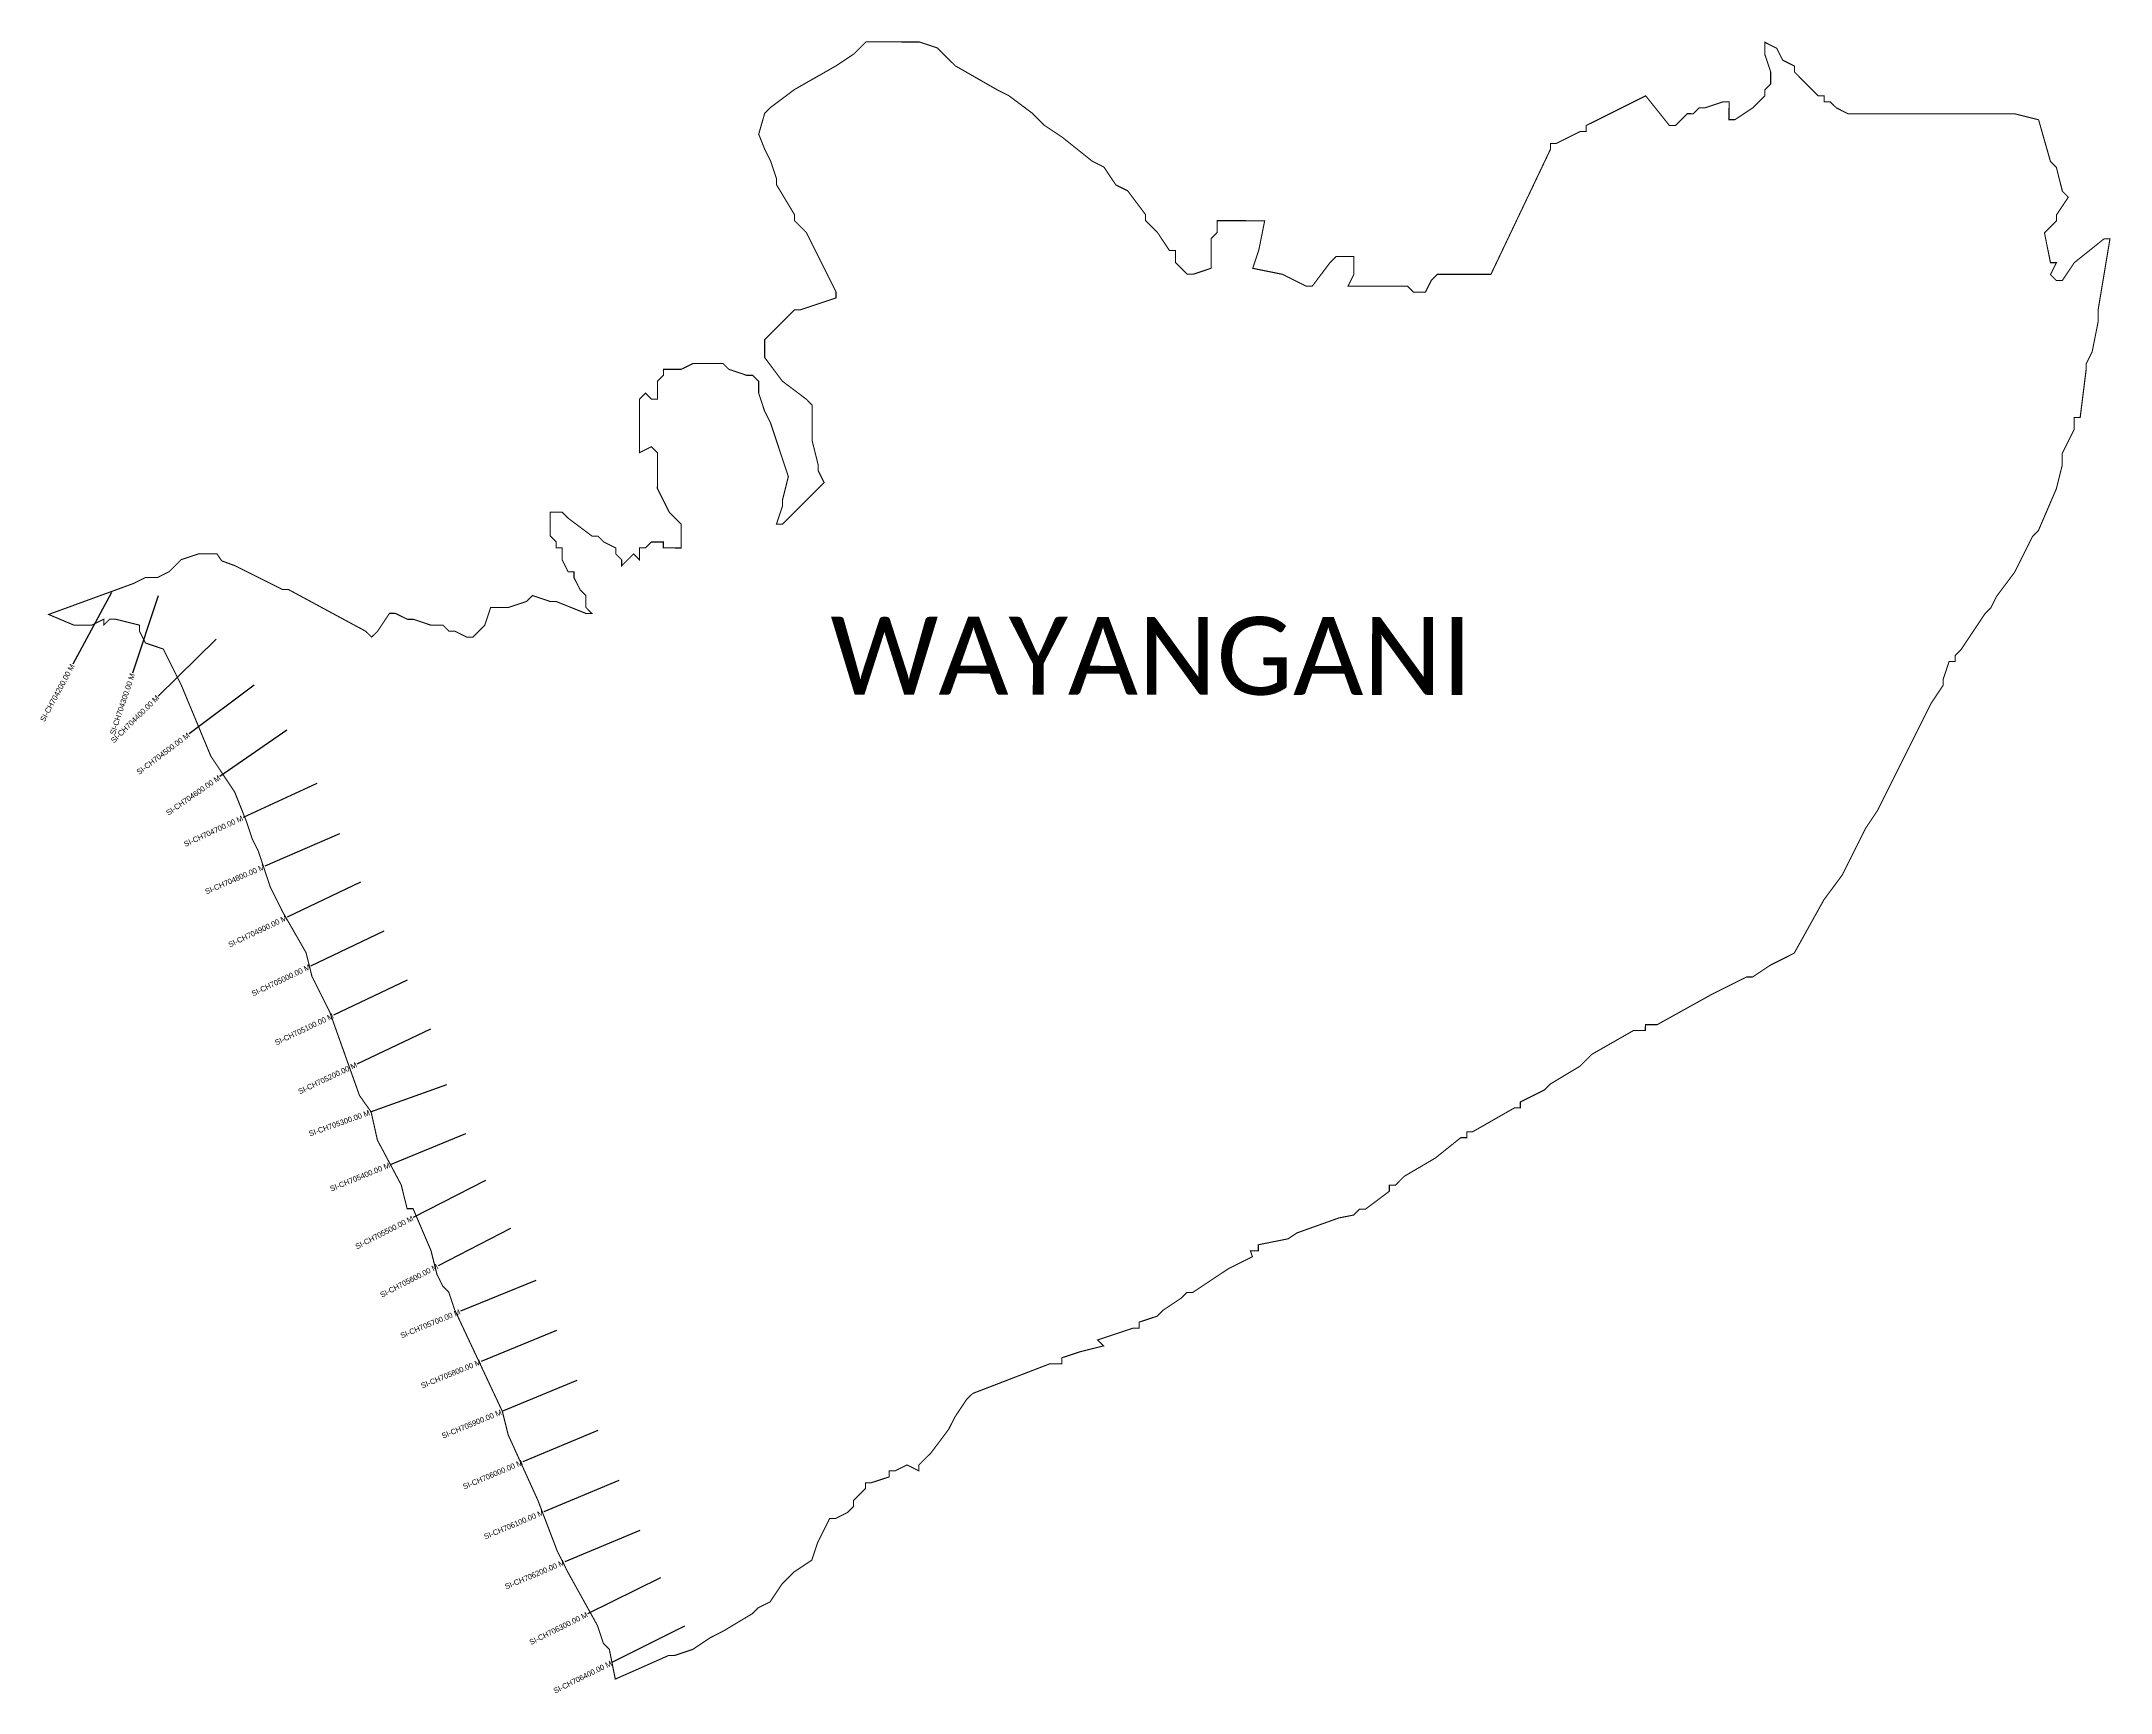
# Model space of a CAD drawing. Header units: metres. Extents: x 349977 to 353793, y 1754931 to 1757976.
import ezdxf
from ezdxf.enums import TextEntityAlignment as Align

# ---------------------------------------------------------------- set-up
doc = ezdxf.new("R2010")
doc.units = ezdxf.units.M
for name, color, linetype in [('CS', 134, 'Continuous'), ('CSMark', 6, 'Continuous'), ('VILLAGE NAME', 250, 'Continuous')]:
    doc.layers.add(name, color=color, linetype=linetype)

msp = doc.modelspace()

# ---------------------------------------------------------------- linework, layer by layer
at = {"color": 6, "const_width": 2}
msp.add_lwpolyline([(352134, 1757612.2), (352145, 1757623.1), (352145, 1757645.1), (352232.8, 1757645), (352223.1, 1757596.5), (352221.8, 1757590.2), (352210.8, 1757557.2), (352265.7, 1757546.2), (352309.6, 1757524.3), (352320.6, 1757524.3), (352353.5, 1757568.1), (352364.5, 1757579.1), (352397.4, 1757579.1), (352397.4, 1757546.2), (352386.5, 1757524.2), (352496.2, 1757524.2), (352507.2, 1757513.2), (352529.2, 1757513.2), (352540.1, 1757535.1), (352551.1, 1757546.1), (352650, 1757546.1), (352759.8, 1757776.6), (352759.8, 1757787.6), (352770.8, 1757787.6), (352814.7, 1757809.5), (352825.7, 1757809.5), (352825.7, 1757820.5), (352935.5, 1757875.3), (352979.4, 1757820.4), (352990.3, 1757820.4), (353012.3, 1757842.4), (353023.3, 1757842.3), (353034.3, 1757853.3), (353045.3, 1757853.3), (353078.2, 1757864.3), (353089.2, 1757864.3), (353089.1, 1757831.4), (353100.1, 1757831.4), (353133.1, 1757853.3), (353155, 1757875.2), (353155, 1757886.2), (353166, 1757897.2), (353166, 1757919.2), (353155, 1757952.1), (353155.1, 1757974.1), (353177, 1757963.1), (353188, 1757941.1), (353209.9, 1757930.1), (353209.9, 1757919.1), (353253.8, 1757875.2), (353264.8, 1757875.2), (353264.8, 1757864.2), (353275.8, 1757864.2), (353286.8, 1757853.3), (353308.7, 1757842.2), (353616.1, 1757842.1), (353660, 1757831.2), (353681.9, 1757754.3), (353692.9, 1757743.3), (353703.9, 1757699.4), (353714.8, 1757688.4), (353692.9, 1757655.5), (353692.9, 1757644.5), (353670.9, 1757622.6), (353681.9, 1757567.7), (353692.8, 1757567.7), (353681.9, 1757545.7), (353692.8, 1757534.7), (353703.8, 1757534.7), (353725.8, 1757567.6), (353780.7, 1757611.6), (353791.7, 1757611.6), (353769.7, 1757479.8), (353769.7, 1757457.9), (353758.7, 1757403), (353747.7, 1757381), (353747.7, 1757370.1), (353736.7, 1757282.2), (353725.7, 1757282.2), (353725.7, 1757260.3), (353703.7, 1757216.3), (353703.7, 1757194.4), (353692.7, 1757150.5), (353659.7, 1757073.7), (353648.8, 1757062.7), (353615.8, 1756996.8), (353582.9, 1756952.9), (353572.1, 1756931.5), (353560.9, 1756920), (353517, 1756854.1), (353506, 1756843.2), (353506, 1756832.2), (353495, 1756832.2), (353484, 1756799.3), (353484, 1756788.3), (353462, 1756755.4), (353363.1, 1756557.8), (353341.2, 1756524.9), (353297.7, 1756438.2), (353264.3, 1756393.2), (353209.3, 1756294.4), (353165.4, 1756272.4), (353132.5, 1756250.5), (353121.5, 1756250.5), (353055.6, 1756217.6), (352956.8, 1756162.7), (352934.9, 1756162.7), (352934.8, 1756151.8), (352912.9, 1756151.8), (352836, 1756107.9), (352814.1, 1756086), (352759.2, 1756053), (352748.2, 1756042), (352704.3, 1756020.1), (352704.2, 1756009.1), (352693.3, 1756009.1), (352616.4, 1755965.2), (352605.4, 1755965.2), (352605.4, 1755954.3), (352594.5, 1755954.3), (352547.3, 1755916.6), (352490.1, 1755883), (352473.7, 1755866.5), (352462.7, 1755866.5), (352462.7, 1755855.5), (352418.8, 1755822.6), (352407.8, 1755822.6), (352396.8, 1755811.6), (352369.4, 1755806.2), (352292.5, 1755778.7), (352276, 1755767.8), (352221.1, 1755756.8), (352221.1, 1755745.8), (352206.4, 1755745.8), (352210.2, 1755734.9), (352166.2, 1755712.9), (352100.3, 1755669), (352089.4, 1755669), (352078.4, 1755658.1), (352045.4, 1755636.1), (352034.5, 1755625.1), (352001.5, 1755614.2), (352001.5, 1755603.2), (351990.6, 1755603.2), (351924.7, 1755581.3), (351935.6, 1755570.3), (351891.7, 1755559.3), (351858.8, 1755548.4), (351858.8, 1755537.4), (351836.8, 1755537.4), (351694.1, 1755482.5), (351683.1, 1755471.6), (351661.2, 1755438.7), (351650.1, 1755416.7), (351617.2, 1755372.8), (351595.2, 1755350.9), (351595.2, 1755339.9), (351573.3, 1755350.9), (351551.3, 1755339.9), (351540.4, 1755339.9), (351540.4, 1755328.9), (351507.4, 1755318), (351496.4, 1755318), (351496.4, 1755307), (351474.4, 1755285), (351474.4, 1755274), (351463.5, 1755263.1), (351441.5, 1755252.1), (351430.5, 1755252.1), (351408.6, 1755208.2), (351397.6, 1755175.3), (351364.6, 1755153.3), (351342.7, 1755131.4), (351320.7, 1755098.4), (351298.8, 1755087.5), (351287.7, 1755076.5), (351232.8, 1755043.6), (351210.9, 1755032.6), (351178, 1755010.7), (351145, 1754999.7), (351134, 1754999.7), (351035.2, 1754955.9), (351024.2, 1755010.7), (351013.3, 1755021.7), (351002.3, 1755054.7), (350947.5, 1755153.5), (350928.1, 1755192.2), (350892.6, 1755285.2), (350837.8, 1755406), (350826.8, 1755449.9), (350739.1, 1755636.6), (350728.1, 1755669.5), (350717.1, 1755680.5), (350706.2, 1755702.5), (350695.2, 1755746.4), (350662.3, 1755823.3), (350651.3, 1755823.3), (350640.4, 1755867.2), (350596.5, 1755949.7), (350584.9, 1756001.8), (350563.5, 1756031.9), (350508.7, 1756185.6), (350475.8, 1756251.5), (350464.9, 1756295.4), (350420.9, 1756372.2), (350399, 1756416.2), (350377.1, 1756482), (350366.1, 1756504), (350355.1, 1756536.9), (350333.2, 1756591.8), (350289.3, 1756657.7), (350234.5, 1756789.5), (350201.6, 1756855.3), (350168.6, 1756866.4), (350157.7, 1756888.3), (350157.7, 1756899.3), (350113.8, 1756910.3), (350102.8, 1756910.3), (350091.8, 1756899.3), (350091.8, 1756910.3), (350069.9, 1756899.3), (350036.9, 1756899.3), (349990.1, 1756919), (350144.4, 1756975.3), (350146.7, 1756976.1), (350168.7, 1756987.1), (350190.7, 1756987.1), (350212.6, 1756998.1), (350234.6, 1757020), (350267.5, 1757031), (350300.4, 1757031), (350309.3, 1757017.9), (350333.4, 1757009), (350421.2, 1756965.1), (350432.2, 1756965.1), (350574.8, 1756888.1), (350585.8, 1756877.2), (350596.8, 1756888.1), (350618.8, 1756921.1), (350629.7, 1756921), (350651.7, 1756910.1), (350662.7, 1756910.1), (350695.6, 1756899.1), (350717.6, 1756899.1), (350728.5, 1756888.1), (350739.5, 1756888.1), (350761.5, 1756877.1), (350772.4, 1756877.1), (350794.4, 1756899.1), (350805.4, 1756932), (350838.3, 1756932), (350871.3, 1756942.9), (350882.3, 1756953.9), (350915.2, 1756942.9), (350926.2, 1756942.9), (350981, 1756920.9), (350992, 1756920.9), (350981, 1756931.9), (350981, 1756953.9), (350970.1, 1756964.9), (350959.1, 1756986.8), (350959.1, 1756997.8), (350948.1, 1756997.8), (350937.2, 1757019.8), (350937.2, 1757041.7), (350926.2, 1757041.7), (350926.2, 1757052.7), (350915.2, 1757063.7), (350915.2, 1757107.6), (350937.2, 1757107.6), (350948.2, 1757096.6), (350992.1, 1757063.6), (351003.1, 1757063.6), (351014, 1757052.7), (351036, 1757041.7), (351036, 1757030.7), (351046.9, 1757019.7), (351046.9, 1757008.7), (351068.9, 1757030.7), (351079.9, 1757019.7), (351079.9, 1757041.7), (351090.9, 1757041.7), (351101.8, 1757052.6), (351123.8, 1757052.6), (351123.8, 1757041.7), (351156.7, 1757041.6), (351156.8, 1757085.5), (351134.8, 1757107.5), (351112.8, 1757151.4), (351112.9, 1757217.3), (351101.9, 1757228.3), (351079.9, 1757217.3), (351080, 1757316.1), (351091, 1757327.1), (351101.9, 1757316.1), (351112.9, 1757316.1), (351112.9, 1757349), (351123.9, 1757360), (351123.9, 1757371), (351156.9, 1757371), (351178.8, 1757381.9), (351233.7, 1757381.9), (351244.7, 1757371), (351277.6, 1757359.9), (351288.6, 1757359.9), (351299.6, 1757349), (351299.6, 1757327), (351310.5, 1757294.1), (351321.5, 1757272.1), (351354.4, 1757173.3), (351343.4, 1757129.4), (351343.4, 1757118.4), (351332.4, 1757085.5), (351343.4, 1757085.5), (351420.3, 1757162.3), (351409.3, 1757184.2), (351409.3, 1757195.2), (351398.3, 1757239.1), (351398.3, 1757305), (351387.4, 1757316), (351343.5, 1757349), (351310.6, 1757392.9), (351310.6, 1757425.8), (351365.5, 1757480.7), (351376.4, 1757480.7), (351442.3, 1757502.6), (351442.3, 1757513.6), (351387.5, 1757623.4), (351365.5, 1757645.3), (351365.5, 1757656.3), (351332.6, 1757711.2), (351332.6, 1757722.2), (351321.6, 1757755.1), (351310.7, 1757777.1), (351299.7, 1757804.6), (351310.7, 1757843), (351321.7, 1757854), (351365.6, 1757886.9), (351442.5, 1757930.7), (351475.4, 1757952.7), (351497.4, 1757974.7), (351596.2, 1757974.6), (351629.1, 1757963.6), (351662.1, 1757930.7), (351738.9, 1757886.7), (351760.8, 1757875.7), (351804.7, 1757842.8), (351826.7, 1757820.8), (351859.6, 1757798.9), (351914.5, 1757754.9), (351936.4, 1757743.9), (351958.4, 1757711), (351980.3, 1757700), (352013.2, 1757656.1), (352013.2, 1757645.1), (352035.2, 1757623.2), (352057.1, 1757590.2), (352068.1, 1757590.2), (352068.1, 1757568.2), (352090, 1757546.3), (352101, 1757546.3), (352133.9, 1757557.3), (352134, 1757612.2)], dxfattribs=at)
at = {"layer": 'CS'}
for p, q in [((350106, 1756959.4), (350034.8, 1756827.3)), ((350106, 1756959.4), (350034.8, 1756827.3)), ((350192.2, 1756953.4), (350145.1, 1756810.9)), ((350192.2, 1756953.4), (350145.1, 1756810.9)), ((350299, 1756873.6), (350192.2, 1756768.3)), ((350299, 1756873.6), (350192.2, 1756768.3)), ((350369, 1756788.9), (350249.2, 1756698.6)), ((350369, 1756788.9), (350249.2, 1756698.6)), ((350429.3, 1756705.6), (350306.1, 1756620)), ((350429.3, 1756705.6), (350306.1, 1756620)), ((350485, 1756607.2), (350348.7, 1756544.6)), ((350485, 1756607.2), (350348.7, 1756544.6)), ((350526.3, 1756514.4), (350388.7, 1756454.7)), ((350526.3, 1756514.4), (350388.7, 1756454.7)), ((350565.2, 1756425.1), (350429.8, 1756360.6)), ((350565.2, 1756425.1), (350429.8, 1756360.6)), ((350608.2, 1756334.9), (350472.8, 1756270.3)), ((350608.2, 1756334.9), (350472.8, 1756270.3)), ((350651.2, 1756244.6), (350515.8, 1756180.1)), ((350651.2, 1756244.6), (350515.8, 1756180.1)), ((350694.2, 1756154.3), (350558.8, 1756089.8)), ((350694.2, 1756154.3), (350558.8, 1756089.8)), ((350724.2, 1756051.4), (350582.9, 1756001.1)), ((350724.2, 1756051.4), (350582.9, 1756001.1)), ((350758.8, 1755961.3), (350619.9, 1755904.5)), ((350758.8, 1755961.3), (350619.9, 1755904.5)), ((350796, 1755875.6), (350662.6, 1755807)), ((350796, 1755875.6), (350662.6, 1755807)), ((350841.8, 1755786.7), (350708.4, 1755718.1)), ((350841.8, 1755786.7), (350708.4, 1755718.1)), ((350888.4, 1755691.2), (350749.7, 1755634.1)), ((350888.4, 1755691.2), (350749.7, 1755634.1)), ((350926.5, 1755598.7), (350787.8, 1755541.7)), ((350926.5, 1755598.7), (350787.8, 1755541.7)), ((350964.5, 1755506.3), (350825.8, 1755449.2)), ((350964.5, 1755506.3), (350825.8, 1755449.2)), ((351002.9, 1755414.5), (350864.7, 1755356.4)), ((351002.9, 1755414.5), (350864.7, 1755356.4)), ((351041.7, 1755322.4), (350903.4, 1755264.2)), ((351041.7, 1755322.4), (350903.4, 1755264.2)), ((351080.4, 1755230.2), (350942.2, 1755172)), ((351080.4, 1755230.2), (350942.2, 1755172)), ((351118.5, 1755142.9), (350984.2, 1755076.1)), ((351118.5, 1755142.9), (350984.2, 1755076.1)), ((351163.1, 1755053.4), (351028.8, 1754986.6)), ((351163.1, 1755053.4), (351028.8, 1754986.6))]:
    msp.add_line(p, q, dxfattribs=at)

# ---------------------------------------------------------------- texts
at = {"layer": 'CSMark'}
for s, rotation, p in [('SI-CH704200.00 M', 61.6664, (350034.3, 1756826.5)), ('SI-CH704200.00 M', 61.6664, (350034.3, 1756826.5)), ('SI-CH704300.00 M', 71.7175, (350144.8, 1756810)), ('SI-CH704300.00 M', 71.7175, (350144.8, 1756810)), ('SI-CH704400.00 M', 44.5748, (350191.5, 1756767.6)), ('SI-CH704400.00 M', 44.5748, (350191.5, 1756767.6)), ('SI-CH704500.00 M', 36.9957, (350248.4, 1756698)), ('SI-CH704500.00 M', 36.9957, (350248.4, 1756698)), ('SI-CH704600.00 M', 34.8172, (350305.3, 1756619.4)), ('SI-CH704600.00 M', 34.8172, (350305.3, 1756619.4)), ('SI-CH704700.00 M', 24.6594, (350347.8, 1756544.2)), ('SI-CH704700.00 M', 24.6594, (350347.8, 1756544.2)), ('SI-CH704800.00 M', 23.4239, (350387.8, 1756454.3)), ('SI-CH704800.00 M', 23.4239, (350387.8, 1756454.3)), ('SI-CH704900.00 M', 25.4779, (350428.9, 1756360.2)), ('SI-CH704900.00 M', 25.4779, (350428.9, 1756360.2)), ('SI-CH705000.00 M', 25.4779, (350471.9, 1756269.9)), ('SI-CH705000.00 M', 25.4779, (350471.9, 1756269.9)), ('SI-CH705100.00 M', 25.4779, (350514.9, 1756179.6)), ('SI-CH705100.00 M', 25.4779, (350514.9, 1756179.6)), ('SI-CH705200.00 M', 25.4779, (350557.9, 1756089.4)), ('SI-CH705200.00 M', 25.4779, (350557.9, 1756089.4)), ('SI-CH705300.00 M', 19.581, (350581.9, 1756000.8)), ('SI-CH705300.00 M', 19.581, (350581.9, 1756000.8)), ('SI-CH705400.00 M', 22.2322, (350619, 1755904.2)), ('SI-CH705400.00 M', 22.2322, (350619, 1755904.2)), ('SI-CH705500.00 M', 27.2145, (350661.7, 1755806.6)), ('SI-CH705500.00 M', 27.2145, (350661.7, 1755806.6)), ('SI-CH705600.00 M', 27.2145, (350707.5, 1755717.6)), ('SI-CH705600.00 M', 27.2145, (350707.5, 1755717.6)), ('SI-CH705700.00 M', 22.3741, (350748.8, 1755633.7)), ('SI-CH705700.00 M', 22.3741, (350748.8, 1755633.7)), ('SI-CH705800.00 M', 22.3741, (350786.8, 1755541.3)), ('SI-CH705800.00 M', 22.3741, (350786.8, 1755541.3)), ('SI-CH705900.00 M', 22.3741, (350824.9, 1755448.8)), ('SI-CH705900.00 M', 22.3741, (350824.9, 1755448.8)), ('SI-CH706000.00 M', 22.801, (350863.7, 1755356)), ('SI-CH706000.00 M', 22.801, (350863.7, 1755356)), ('SI-CH706100.00 M', 22.801, (350902.5, 1755263.8)), ('SI-CH706100.00 M', 22.801, (350902.5, 1755263.8)), ('SI-CH706200.00 M', 22.801, (350941.2, 1755171.7)), ('SI-CH706200.00 M', 22.801, (350941.2, 1755171.7)), ('SI-CH706300.00 M', 26.4536, (350983.3, 1755075.7)), ('SI-CH706300.00 M', 26.4536, (350983.3, 1755075.7)), ('SI-CH706400.00 M', 26.4536, (351027.9, 1754986.1)), ('SI-CH706400.00 M', 26.4536, (351027.9, 1754986.1))]:
    msp.add_text(s, height=10, rotation=rotation, dxfattribs=at).set_placement(p, align=Align.MIDDLE_RIGHT)
at = {"layer": 'VILLAGE NAME', "insert": (351431.8, 1756914.8), "char_height": 143.7, "attachment_point": 1, "rotation": 359.9793}
msp.add_mtext_dynamic_manual_height_columns('{\\fCalibri|b0|i0|c0|p34;WAYANGANI}', width=1418, gutter_width=718.5, heights=[0], dxfattribs=at)
msp.add_mtext_dynamic_manual_height_columns('{\\fCalibri|b0|i0|c0|p34;WAYANGANI}', width=1418, gutter_width=718.5, heights=[0], dxfattribs=at)

doc.saveas('drawing.dxf')
